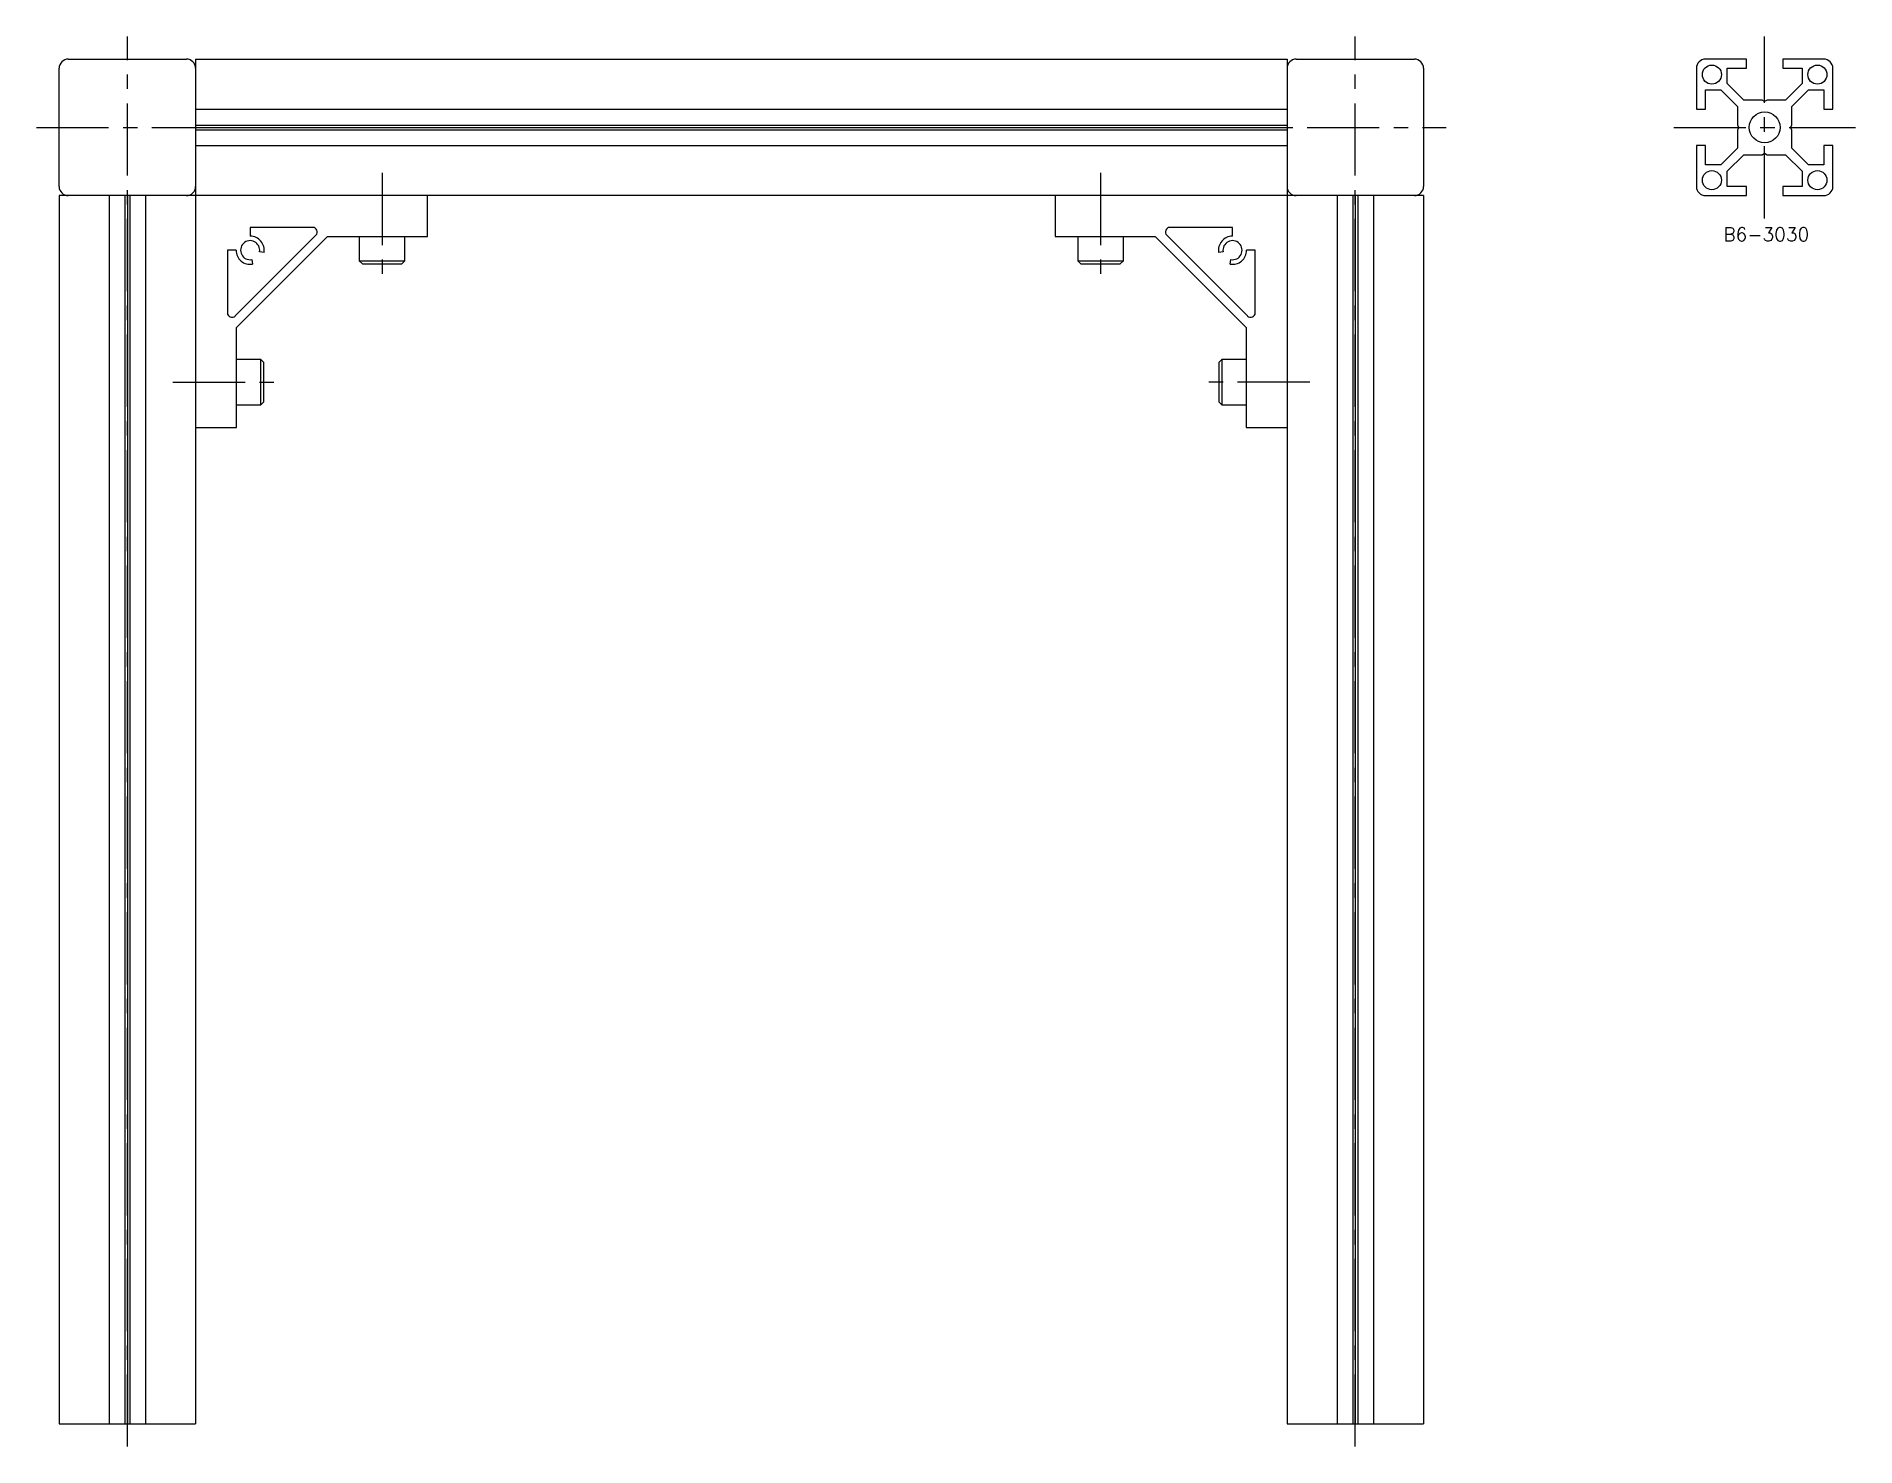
# Model space of a CAD drawing. Extents: x -8 to 1061, y -8 to 675.
# Drawn here: x 661 to 1061, y 5 to 315 of the extents above; entities that cross this region are included whole.
import ezdxf

# ---------------------------------------------------------------- set-up
doc = ezdxf.new("R2010")
doc.units = 0
doc.header["$LTSCALE"] = 0.5
doc.linetypes.add('CENTER', pattern=[50.8, 31.75, -6.35, 6.35, -6.35])
for name, color, linetype in [('MSM_CENTER', 1, 'CENTER'), ('MSM_CONTINUOUS', 7, 'CONTINUOUS'), ('MSM_PART_NUMBER', 7, 'CONTINUOUS')]:
    doc.layers.add(name, color=color, linetype=linetype)
doc.styles.get("Standard").update_dxf_attribs({"font": 'txt.shx', "height": 3, "bigfont": 'bigfont.shx'})

# ---------------------------------------------------------------- blocks, each defined once
blk = doc.blocks.new('*U10')
at = {"layer": 'MSM_PART_NUMBER'}
blk.add_text('B6-3030', height=3, dxfattribs=at).set_placement((1031.92, 269.97))

msp = doc.modelspace()

# ---------------------------------------------------------------- linework, layer by layer
at = {"layer": 'MSM_CENTER'}
for p, q in [((681, 5), (681, 315)), ((951, 5), (951, 315)), ((1041, 275), (1041, 315)), ((661, 295), (971, 295)), ((1021, 295), (1061, 295)), ((737, 285), (737, 260)), ((895, 285), (895, 260)), ((691, 239), (716, 239)), ((941, 239), (916, 239))]:
    msp.add_line(p, q, dxfattribs=at)
at = {"layer": 'MSM_CONTINUOUS'}
for p, q in [((666, 282), (666, 308)), ((668, 310), (694, 310)), ((696, 310), (696, 10)), ((696, 310), (936, 310)), ((936, 310), (936, 10)), ((938, 310), (964, 310)), ((966, 308), (966, 282)), ((1026, 308), (1026, 299)), ((1037, 310), (1028, 310)), ((1032.75, 308), (1037, 308)), ((1032.75, 304.66), (1032.75, 308)), ((1037, 308), (1037, 310)), ((1054, 310), (1045, 310)), ((1045, 310), (1045, 308)), ((1045, 308), (1049.25, 308)), ((1049.25, 308), (1049.25, 304.66)), ((1056, 299), (1056, 308)), ((1036.41, 301), (1032.75, 304.66)), ((1049.25, 304.66), (1045.59, 301)), ((1028, 299), (1028, 303.25)), ((1028, 303.25), (1031.34, 303.25)), ((1031.34, 303.25), (1035, 299.59)), ((1040.48, 301), (1036.41, 301)), ((1041, 300.7), (1040.48, 301)), ((1041.52, 301), (1041, 300.7)), ((1045.59, 301), (1041.52, 301)), ((1047, 299.59), (1050.66, 303.25)), ((1050.66, 303.25), (1054, 303.25)), ((1054, 303.25), (1054, 299)), ((696, 299), (936, 299)), ((1026, 299), (1028, 299)), ((1035, 299.59), (1035, 295.52)), ((1047, 295.52), (1047, 299.59)), ((1054, 299), (1056, 299)), ((696, 295.52), (936, 295.52)), ((696, 295), (936, 295)), ((696, 294.48), (936, 294.48)), ((1035, 295.52), (1035.3, 295)), ((1035.3, 295), (1035, 294.48)), ((1035, 294.48), (1035, 290.41)), ((1046.7, 295), (1047, 295.52)), ((1047, 294.48), (1046.7, 295)), ((1047, 290.41), (1047, 294.48)), ((696, 291), (936, 291)), ((1028, 291), (1026, 291)), ((1026, 291), (1026, 282)), ((1028, 286.75), (1028, 291)), ((1035, 290.41), (1031.34, 286.75)), ((1032.75, 285.34), (1036.41, 289)), ((1036.41, 289), (1040.48, 289)), ((1040.48, 289), (1041, 289.3)), ((1041, 289.3), (1041.52, 289)), ((1041.52, 289), (1045.59, 289)), ((1045.59, 289), (1049.25, 285.34)), ((1050.66, 286.75), (1047, 290.41)), ((1056, 291), (1054, 291)), ((1054, 291), (1054, 286.75)), ((1056, 282), (1056, 291)), ((1031.34, 286.75), (1028, 286.75)), ((1032.75, 282), (1032.75, 285.34)), ((1049.25, 285.34), (1049.25, 282)), ((1054, 286.75), (1050.66, 286.75)), ((966, 280), (666, 280)), ((666, 280), (666, 10)), ((677, 280), (677, 10)), ((680.48, 280), (680.48, 10)), ((681, 280), (681, 10)), ((681.52, 280), (681.52, 10)), ((685, 280), (685, 10)), ((747, 271), (747, 280)), ((885, 280), (885, 271)), ((947, 280), (947, 10)), ((950.48, 280), (950.48, 10)), ((951, 280), (951, 10)), ((951.52, 280), (951.52, 10)), ((955, 280), (955, 10)), ((966, 280), (966, 10)), ((1028, 280), (1037, 280)), ((1037, 282), (1032.75, 282)), ((1037, 280), (1037, 282)), ((1049.25, 282), (1045, 282)), ((1045, 282), (1045, 280)), ((1045, 280), (1054, 280)), ((708, 273), (708, 271.1)), ((721.76, 273), (708, 273)), ((924, 273), (910.24, 273)), ((924, 271.1), (924, 273)), ((703, 268), (703, 254.24)), ((704.9, 268), (703, 268)), ((704.71, 253.54), (722.46, 271.29)), ((705, 251), (725, 271)), ((725, 271), (747, 271)), ((732, 271), (732, 265.67)), ((742, 265.67), (742, 271)), ((885, 271), (907, 271)), ((890, 271), (890, 265.67)), ((900, 265.67), (900, 271)), ((907, 271), (927, 251)), ((909.54, 271.29), (927.29, 253.54)), ((929, 268), (927.1, 268)), ((929, 254.24), (929, 268)), ((708.36, 265.93), (708.54, 264.95)), ((711.05, 267.46), (710.07, 267.64)), ((732, 265.67), (732.67, 265)), ((732, 265.67), (742, 265.67)), ((732.67, 265), (741.33, 265)), ((741.33, 265), (742, 265.67)), ((890, 265.67), (890.67, 265)), ((890, 265.67), (900, 265.67)), ((890.67, 265), (899.33, 265)), ((899.33, 265), (900, 265.67)), ((921.93, 267.64), (920.95, 267.46)), ((923.46, 264.95), (923.64, 265.93)), ((705, 229), (705, 251)), ((927, 251), (927, 229)), ((710.33, 244), (705, 244)), ((711, 243.33), (710.33, 244)), ((710.33, 234), (710.33, 244)), ((921.67, 244), (921, 243.33)), ((927, 244), (921.67, 244)), ((921.67, 244), (921.67, 234)), ((711, 234.67), (711, 243.33)), ((921, 243.33), (921, 234.67)), ((705, 234), (710.33, 234)), ((710.33, 234), (711, 234.67)), ((921, 234.67), (921.67, 234)), ((921.67, 234), (927, 234)), ((696, 229), (705, 229)), ((927, 229), (936, 229)), ((666, 10), (696, 10)), ((936, 10), (966, 10))]:
    msp.add_line(p, q, dxfattribs=at)
for centre, radius in [((1029.4, 306.6), 2.1), ((1052.6, 306.6), 2.1), ((1041, 295), 3.4), ((1029.4, 283.4), 2.1), ((1052.6, 283.4), 2.1)]:
    msp.add_circle(centre, radius, dxfattribs=at)
for centre, radius, start, end in [((668, 308), 2, 90, 180), ((694, 308), 2, 0, 90), ((938, 308), 2, 90, 180), ((964, 308), 2, 0, 90), ((1028, 308), 2, 90, 180), ((1054, 308), 2, 0, 90), ((668, 282), 2, 180, 270), ((694, 282), 2, 270, 0), ((938, 282), 2, 180, 270), ((964, 282), 2, 270, 0), ((1028, 282), 2, 180, 270), ((1054, 282), 2, 270, 0), ((721.76, 272), 1, 315, 90), ((910.24, 272), 1, 90, 225), ((708, 268), 3.1, 180, 280), ((708, 268), 2.1, 350, 280), ((708, 268), 3.1, 350, 90), ((924, 268), 3.1, 90, 190), ((924, 268), 2.1, 260, 190), ((924, 268), 3.1, 260, 0), ((704, 254.24), 1, 180, 315), ((928, 254.24), 1, 225, 0)]:
    msp.add_arc(centre, radius, start, end, dxfattribs=at)

# ---------------------------------------------------------------- block references
msp.add_blockref('*U10', (0, 0), dxfattribs=at)

doc.saveas('drawing.dxf')
